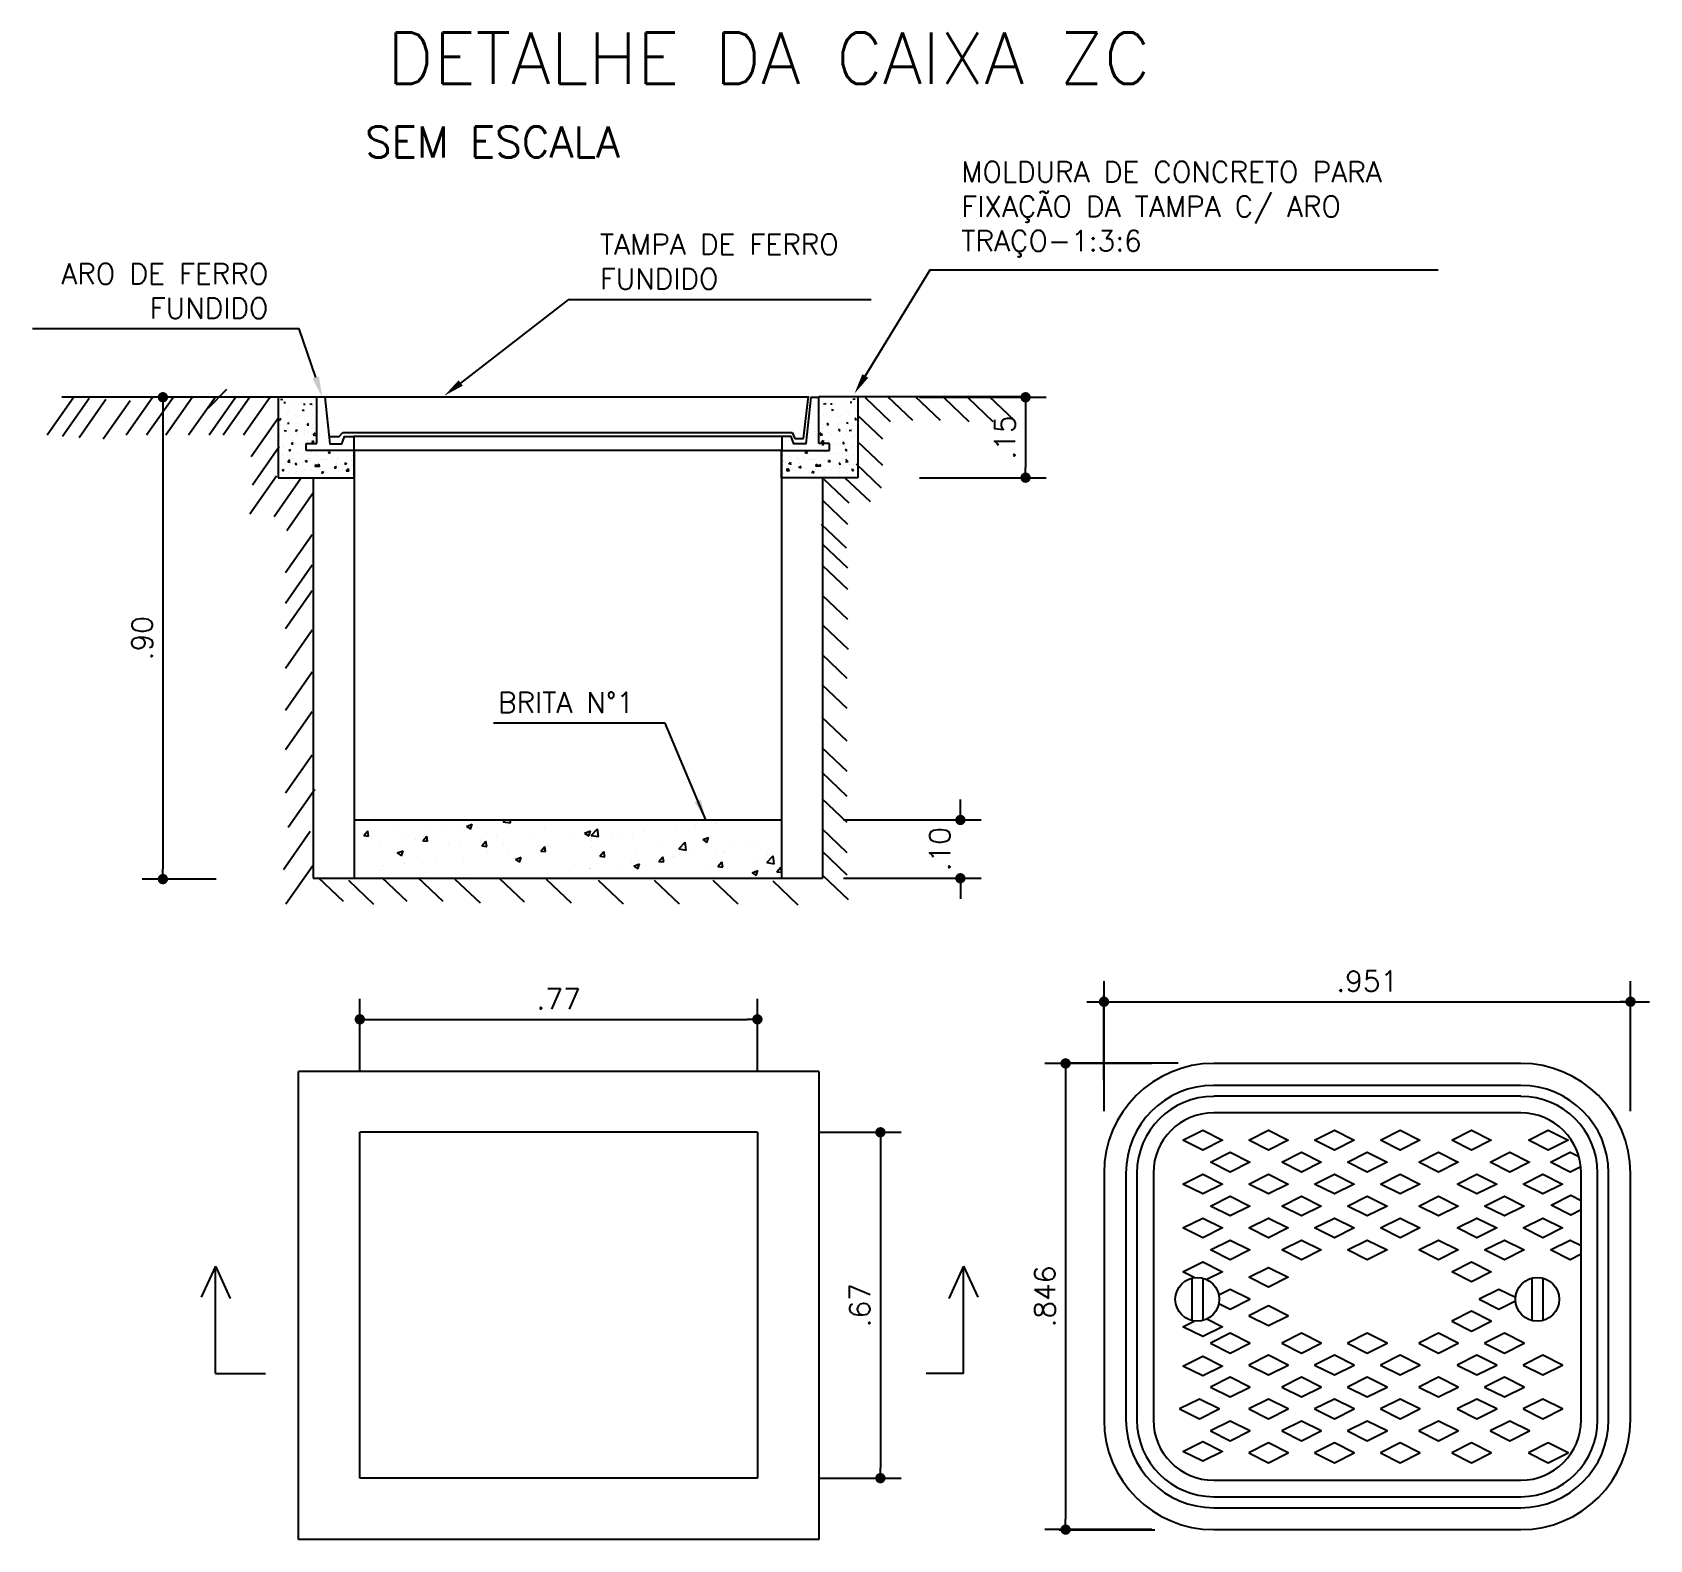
# Model space of a CAD drawing. Extents: x -0.63 to 7.2, y 0.36 to 7.66.
import ezdxf

# ---------------------------------------------------------------- set-up
doc = ezdxf.new("R2010")
doc.units = 0
doc.header["$LTSCALE"] = 100
doc.header["$MEASUREMENT"] = 0
doc.header["$PDMODE"] = 3
doc.header["$PDSIZE"] = -15
doc.linetypes.add('DASHED', pattern=[0.75, 0.5, -0.25])
doc.layers.get('0').update_dxf_attribs({"linetype": 'CONTINUOUS'})
doc.layers.get('DEFPOINTS').update_dxf_attribs({"linetype": 'CONTINUOUS'})
doc.layers.add('DETALHES', color=7, linetype='CONTINUOUS')
doc.styles.add('ROMANS', font='romans.shx', dxfattribs={"height": 0.1})
doc.dimstyles.new('LINEAR', dxfattribs={"dimtxt": 0.1, "dimasz": 0.05, "dimexe": 0.1, "dimexo": 0.3, "dimgap": 0.05, "dimtad": 1, "dimlfac": 0.4, "dimzin": 5, "dimtxsty": 'ROMANS', "dimblk1": 'DOT', "dimblk2": 'DOT', "dimsah": 1, "dimcen": 0.09, "dimclrd": 1, "dimclre": 1, "dimclrt": 3, "dimazin": 3, "dimtfac": 0.0018, "dimtix": 1, "dimtofl": 0, "dimtmove": 0, "dimatfit": 3, "dimtolj": 1, "dimtzin": 1})
doc.dimstyles.new('TEXTO', dxfattribs={"dimtxt": 0.1, "dimasz": 0.1, "dimexe": 0.18, "dimexo": 0.0625, "dimgap": 0.05, "dimtad": 1, "dimtih": 1, "dimtoh": 1, "dimdec": 4, "dimzin": 0, "dimtxsty": 'ROMANS', "dimcen": 0.09, "dimclrd": 1, "dimclrt": 3, "dimazin": 3, "dimtfac": 1, "dimtdec": 4, "dimtofl": 0, "dimtmove": 0, "dimatfit": 3, "dimtolj": 1, "dimtzin": 0})

msp = doc.modelspace()

# ---------------------------------------------------------------- texts
at = {"layer": 'DETALHES', "color": 4, "style": 'ROMANS'}
msp.add_text('SEM ESCALA', height=0.15, dxfattribs=at).set_placement((0.979, 7.0508))
at = {"layer": 'DETALHES', "insert": (1.0854, 7.6563), "char_height": 0.25, "width": 4.418082, "attachment_point": 1, "style": 'ROMANS'}
msp.add_mtext('\\C6;DETALHE DA CAIXA ZC', dxfattribs=at)
at = {"layer": 'DETALHES', "color": 3, "char_height": 0.1, "style": 'ROMANS'}
for s, insert, attachment_point in [('\\A1;MOLDURA DE CONCRETO PARA\\PFIXAÇÃO DA TAMPA C/ ARO\\PTRAÇO-1:3:6', (3.866, 6.7992), 4), ('\\A1;TAMPA DE FERRO \\PFUNDIDO', (2.1158, 6.5464), 4), ('\\A1;ARO DE FERRO\\PFUNDIDO', (0.5106, 6.404), 6), ('\\A1;BRITA N°1', (2.2822, 4.4112), 6)]:
    msp.add_mtext(s, dxfattribs=dict(at, insert=insert, attachment_point=attachment_point))

# ---------------------------------------------------------------- blocks, each defined once
blk = doc.blocks.new('*X0')
at = {"color": 0}
for p, q in [((39744.7, 23130.4), (39744.7, 23130.4)), ((39749.7, 23175), (39758.6, 23173.6)), ((39762, 23163.2), (39768, 23162.7)), ((39780.8, 23129.1), (39780.8, 23129.1)), ((39799.7, 23120.7), (39799.7, 23120.7)), ((39801, 23156.8), (39801, 23156.8)), ((39826.1, 23160.1), (39826.1, 23160.1)), ((39828.9, 23133.7), (39835.9, 23136.4)), ((39833.7, 23156.9), (39839.7, 23156.4)), ((39837.6, 23125.7), (39837.6, 23125.7)), ((39856.4, 23158.4), (39865.3, 23157.1)), ((39863.9, 23165.1), (39863.9, 23165.1)), ((39867.8, 23149.7), (39867.8, 23149.7)), ((39744.8, 23101.5), (39751.8, 23104.2)), ((39744.8, 23101.5), (39749.8, 23098.1)), ((39748.4, 23078), (39748.4, 23078)), ((39761.3, 23078), (39761.3, 23078)), ((39762.1, 23068.5), (39762.1, 23068.5)), ((39762.9, 23061), (39771.8, 23059.6)), ((39773.4, 23081.3), (39773.4, 23081.3)), ((39774.7, 23117.4), (39774.7, 23117.4)), ((39775.9, 23088), (39781.8, 23087.4)), ((39782.4, 23064.6), (39782.4, 23064.6)), ((39782.9, 23095.4), (39782.9, 23095.4)), ((39804.5, 23061.2), (39811.5, 23063.9)), ((39804.5, 23061.2), (39809.5, 23057.9)), ((39811.3, 23086.2), (39811.3, 23086.2)), ((39814, 23076), (39814, 23076)), ((39814.7, 23075.7), (39814.7, 23075.7)), ((39815.2, 23109.3), (39815.2, 23109.3)), ((39835.8, 23062.3), (39835.8, 23062.3)), ((39847.6, 23081.7), (39852.4, 23087.4)), ((39847.6, 23081.7), (39853.6, 23081.2)), ((39865.3, 23083.1), (39865.3, 23083.1)), ((39866.6, 23116.4), (39866.6, 23116.4)), ((39868.1, 23073.5), (39868.1, 23073.5)), ((39874.5, 23094.6), (39874.5, 23094.6)), ((39741.4, 23027.2), (39741.4, 23027.2)), ((39744.4, 23003.7), (39744.4, 23003.7)), ((39747.1, 23041.8), (39747.1, 23041.8)), ((39758.7, 23007.4), (39758.7, 23007.4)), ((39759.6, 23002), (39759.6, 23002)), ((39760.8, 23035.3), (39760.8, 23035.3)), ((39778.7, 23035.7), (39778.7, 23035.7)), ((39785, 23046.8), (39785, 23046.8)), ((39789.7, 23012.7), (39794.6, 23018.5)), ((39789.7, 23012.7), (39795.7, 23012.2)), ((39794.8, 23024.9), (39794.8, 23024.9)), ((39802.7, 23013.7), (39802.7, 23013.7)), ((39811.6, 23009.5), (39811.6, 23009.5)), ((39812.8, 23042.8), (39812.8, 23042.8)), ((39821.9, 23015.7), (39821.9, 23015.7)), ((39837.1, 23045.7), (39837.1, 23045.7)), ((39846.9, 23019), (39846.9, 23019)), ((39848.2, 23055.1), (39848.2, 23055.1)), ((39848.2, 23022.7), (39848.2, 23022.7)), ((39861, 23023.7), (39861, 23023.7)), ((39862.9, 23016.5), (39862.9, 23016.5)), ((39864.1, 23049.8), (39864.1, 23049.8)), ((39864.2, 23020.9), (39871.2, 23023.6)), ((39864.2, 23020.9), (39869.2, 23017.6)), ((39867.5, 23005.9), (39866.3, 23012.2)), ((39869.2, 23017.6), (39871.2, 23023.6)), ((39869.7, 23044.5), (39877.5, 23052.6)), ((39869.7, 23044.5), (39878.6, 23043.1)), ((39873.2, 23058.4), (39873.2, 23058.4)), ((39895.4, 23055.7), (39895.4, 23055.7)), ((39919.3, 23033.8), (39919.3, 23033.8)), ((39743, 22962.6), (39743, 22962.6)), ((39758.4, 22968.7), (39758.4, 22968.7)), ((39775.3, 22973.8), (39775.3, 22973.8)), ((39776.2, 22947.1), (39784, 22955.2)), ((39776.2, 22947.1), (39785.1, 22945.7)), ((39780.2, 22988.7), (39787.2, 22991.4)), ((39780.2, 22988.7), (39785.2, 22985.3)), ((39782.6, 22968.7), (39782.6, 22968.7)), ((39795.5, 22976.2), (39795.5, 22976.2)), ((39796.4, 22960.4), (39796.4, 22960.4)), ((39803.6, 22937.5), (39808.4, 22943.3)), ((39809.1, 22942.9), (39809.1, 22942.9)), ((39810.3, 22976.2), (39810.3, 22976.2)), ((39820.6, 22979.5), (39820.6, 22979.5)), ((39828.7, 22971.6), (39828.7, 22971.6)), ((39832.1, 22945.1), (39832.1, 22945.1)), ((39839.9, 22948.4), (39846.9, 22951.1)), ((39839.9, 22948.4), (39844.9, 22945.1)), ((39840.9, 22978.7), (39840.9, 22978.7)), ((39844.9, 22945), (39846.9, 22951.1)), ((39849.8, 22958.1), (39849.8, 22958.1)), ((39858.5, 22984.5), (39858.5, 22984.5)), ((39860.5, 22949.9), (39860.5, 22949.9)), ((39861.7, 22983.2), (39861.7, 22983.2)), ((39882.1, 22969.3), (39882.1, 22969.3)), ((39895.3, 22953.4), (39895.3, 22953.4)), ((39903.2, 22955.9), (39903.2, 22955.9)), ((39911, 22956.3), (39911, 22956.3)), ((39920.3, 22956.7), (39920.3, 22956.7)), ((39923.9, 22980.7), (39930.9, 22983.4)), ((39923.9, 22980.7), (39928.9, 22977.3)), ((39928.9, 22977.3), (39930.9, 22983.3)), ((39935.5, 22967), (39935.5, 22967)), ((39956.5, 22953.6), (39956.5, 22953.6)), ((39957.5, 22998.8), (39957.5, 22998.8)), ((39958.2, 22961.7), (39958.2, 22961.7)), ((39962.9, 22963.8), (39962.9, 22963.8)), ((39983.6, 22940.4), (39990.6, 22943.1)), ((39988.6, 22937), (39990.6, 22943.1)), ((39988.8, 22964.8), (39988.8, 22964.8)), ((40009.9, 22951.4), (40009.9, 22951.4)), ((40011.7, 22949.1), (40011.7, 22949.1)), ((40014.3, 22970.9), (40014.3, 22970.9)), ((39742.9, 22897.4), (39742.9, 22897.4)), ((39755.4, 22923), (39755.4, 22923)), ((39755.9, 22916.2), (39762.9, 22918.9)), ((39755.9, 22916.2), (39760.8, 22912.8)), ((39756, 22902.1), (39756, 22902.1)), ((39757.2, 22935.4), (39757.2, 22935.4)), ((39768, 22900.6), (39768, 22900.6)), ((39769.2, 22936.8), (39769.2, 22936.8)), ((39778.4, 22909.1), (39778.4, 22909.1)), ((39794.3, 22940.1), (39794.3, 22940.1)), ((39803.6, 22937.5), (39809.6, 22937)), ((39805.8, 22905.6), (39805.8, 22905.6)), ((39807.9, 22909.6), (39807.9, 22909.6)), ((39808.8, 22920.7), (39808.8, 22920.7)), ((39836.8, 22919.1), (39836.8, 22919.1)), ((39859.3, 22916.6), (39859.3, 22916.6)), ((39860.7, 22897.1), (39860.7, 22897.1)), ((39862.2, 22918.5), (39862.2, 22918.5)), ((39869, 22914), (39869, 22914)), ((39875.3, 22931.3), (39880.2, 22937)), ((39875.3, 22931.3), (39881.3, 22930.7)), ((39881.3, 22930.7), (39880.2, 22937)), ((39882.9, 22930.5), (39890.7, 22938.6)), ((39882.9, 22930.5), (39891.8, 22929.1)), ((39891.8, 22929.1), (39890.7, 22938.6)), ((39894, 22917.2), (39894, 22917.2)), ((39895.1, 22929.1), (39895.1, 22929.1)), ((39899.6, 22908.2), (39906.6, 22910.9)), ((39899.6, 22908.2), (39904.5, 22904.8)), ((39904.6, 22904.8), (39906.6, 22910.8)), ((39908.6, 22889.7), (39908.6, 22889.7)), ((39909.8, 22923), (39909.8, 22923)), ((39915.6, 22916.2), (39915.6, 22916.2)), ((39919, 22907.1), (39919, 22907.1)), ((39931.9, 22922.2), (39931.9, 22922.2)), ((39947.1, 22925), (39951.9, 22930.7)), ((39947.1, 22925), (39953, 22924.5)), ((39953.1, 22924.4), (39951.9, 22930.7)), ((39953.4, 22939.1), (39953.4, 22939.1)), ((39960.5, 22897.2), (39960.5, 22897.2)), ((39961.7, 22930.5), (39961.7, 22930.5)), ((39968.7, 22891.1), (39968.7, 22891.1)), ((39968.9, 22914), (39968.9, 22914)), ((39977.4, 22917.1), (39977.4, 22917.1)), ((39983.6, 22940.4), (39988.6, 22937.1)), ((39989.7, 22914), (39997.4, 22922.1)), ((39989.7, 22914), (39998.5, 22912.6)), ((39993.8, 22894.4), (39993.8, 22894.4)), ((39995.1, 22930.5), (39995.1, 22930.5)), ((39998.6, 22912.5), (39997.5, 22922)), ((40011.8, 22904.3), (40011.8, 22904.3)), ((40013.1, 22937.6), (40013.1, 22937.6))]:
    blk.add_line(p, q, dxfattribs=at)
blk = doc.blocks.new('*X1')
at = {"color": 0}
for p, q in [((40019.7, 21614.9), (40019.7, 21614.9)), ((40053.4, 21583.6), (40067.8, 21600.8)), ((40071.3, 21582), (40067.8, 21600.8)), ((40074.4, 21627), (40074.4, 21627)), ((40179.8, 21608.1), (40179.8, 21608.1)), ((40205.9, 21591.2), (40205.9, 21591.2)), ((40281, 21601), (40281, 21601)), ((40340, 21601.4), (40340, 21601.4)), ((40394.7, 21616), (40394.7, 21616)), ((40421.1, 21600.5), (40421.1, 21600.5)), ((40427.9, 21617.1), (40448.9, 21625.2)), ((40427.9, 21617.1), (40442.8, 21607)), ((40442.8, 21607), (40448.9, 21625.1)), ((40500.1, 21594.6), (40500.1, 21594.6)), ((40562.4, 21634.1), (40568.6, 21640.6)), ((40562.4, 21634.1), (40589.1, 21630)), ((40576.9, 21623), (40576.9, 21623)), ((40589.1, 21630), (40587.9, 21640.6)), ((40660.2, 21587.8), (40660.2, 21587.8)), ((40713.8, 21612.1), (40713.8, 21612.1)), ((40859, 21593.1), (40880, 21601.1)), ((40859, 21593.1), (40874, 21583)), ((40874, 21583), (40880.1, 21601.1)), ((40882.6, 21584.5), (40905.9, 21608.8)), ((40909.3, 21580.3), (40905.9, 21608.8)), ((41034.6, 21586), (41034.6, 21586)), ((41072.1, 21597.3), (41072.1, 21597.3)), ((41188.7, 21607.1), (41188.7, 21607.1)), ((41261.6, 21622.2), (41261.6, 21622.2)), ((41336.7, 21632.1), (41336.7, 21632.1)), ((41340.2, 21626.3), (41340.2, 21626.3)), ((40053.4, 21583.6), (40071.3, 21582)), ((40082.9, 21574.6), (40082.9, 21574.6)), ((40115.5, 21560.2), (40115.5, 21560.2)), ((40175.8, 21520.3), (40196.8, 21528.4)), ((40190.8, 21510.2), (40196.9, 21528.4)), ((40243.1, 21567.8), (40243.1, 21567.8)), ((40268.5, 21564.8), (40283, 21582)), ((40268.5, 21564.8), (40286.5, 21563.2)), ((40269.6, 21581.3), (40269.6, 21581.3)), ((40286.5, 21563.2), (40283, 21582)), ((40363.9, 21552), (40363.9, 21552)), ((40403.2, 21561.1), (40403.2, 21561.1)), ((40483.7, 21545.9), (40498.2, 21563.2)), ((40483.7, 21545.9), (40501.7, 21544.4)), ((40501.7, 21544.3), (40498.2, 21563.1)), ((40538.9, 21582), (40538.9, 21582)), ((40563.4, 21554.3), (40563.4, 21554.3)), ((40580.3, 21532.5), (40580.3, 21532.5)), ((40693.9, 21547.5), (40693.9, 21547.5)), ((40698.9, 21527.1), (40713.4, 21544.3)), ((40698.9, 21527.1), (40716.8, 21525.5)), ((40716.8, 21525.5), (40713.4, 21544.3)), ((40723.5, 21547.5), (40723.5, 21547.5)), ((40727.3, 21544.3), (40727.3, 21544.3)), ((40820.4, 21581.1), (40820.4, 21581.1)), ((40878.8, 21563.5), (40878.8, 21563.5)), ((40882.6, 21584.5), (40909.2, 21580.4)), ((40883.4, 21572.4), (40883.4, 21572.4)), ((40883.6, 21540.8), (40883.6, 21540.8)), ((40958.5, 21582.3), (40958.5, 21582.3)), ((40980.5, 21574.3), (40980.5, 21574.3)), ((41043.8, 21534), (41043.8, 21534)), ((41140.7, 21567.5), (41140.7, 21567.5)), ((41202.7, 21534.8), (41226.1, 21559.2)), ((41202.7, 21534.8), (41229.4, 21530.7)), ((41203.9, 21527.2), (41203.9, 21527.2)), ((41229.4, 21530.7), (41226.1, 21559.2)), ((41290.2, 21569), (41311.2, 21577.1)), ((41290.2, 21569), (41305.1, 21559)), ((41300.8, 21560.8), (41300.8, 21560.8)), ((41305.1, 21559), (41311.2, 21577.1)), ((41336.6, 21526.4), (41336.6, 21526.4)), ((41371.4, 21528.7), (41371.4, 21528.7)), ((41401.3, 21553.2), (41401.3, 21553.2)), ((41461, 21554), (41461, 21554)), ((41492.4, 21548.9), (41492.4, 21548.9)), ((41560.9, 21553.7), (41560.9, 21553.7)), ((41576.2, 21583.2), (41576.2, 21583.2)), ((40127, 21472.8), (40127, 21472.8)), ((40175.8, 21520.3), (40190.8, 21510.3)), ((40188.9, 21522), (40188.9, 21522)), ((40202.1, 21482.7), (40202.1, 21482.7)), ((40265.9, 21481.4), (40265.9, 21481.4)), ((40315.7, 21497.7), (40315.7, 21497.7)), ((40417.5, 21500.6), (40417.5, 21500.6)), ((40505.2, 21522.6), (40505.2, 21522.6)), ((40573.3, 21523.1), (40573.3, 21523.1)), ((40607, 21496.3), (40628, 21504.4)), ((40607, 21496.3), (40621.9, 21486.3)), ((40621.9, 21486.2), (40628, 21504.3)), ((40914.1, 21508.3), (40928.5, 21525.5)), ((40914.1, 21508.3), (40932, 21506.7)), ((40932, 21506.7), (40928.6, 21525.5)), ((40993.2, 21478.9), (40993.2, 21478.9)), ((41031, 21486.1), (41031, 21486.1)), ((41038.1, 21472.3), (41059.1, 21480.4)), ((41038.1, 21472.3), (41053, 21462.2)), ((41051.3, 21493.1), (41051.3, 21493.1)), ((41053.1, 21462.2), (41059.1, 21480.3)), ((41129.3, 21489.5), (41143.7, 21506.7)), ((41129.3, 21489.5), (41147.2, 21487.9)), ((41147.2, 21487.9), (41143.7, 21506.7)), ((41182.7, 21503.9), (41182.7, 21503.9)), ((41185, 21507.2), (41185, 21507.2)), ((41226.3, 21523.2), (41226.3, 21523.2)), ((41257.8, 21513.8), (41257.8, 21513.8)), ((41344.4, 21470.6), (41358.9, 21487.9)), ((41344.4, 21470.6), (41362.4, 21469.1)), ((41362.4, 21469), (41358.9, 21487.8)), ((41364.1, 21520.5), (41364.1, 21520.5)), ((41473.1, 21487.3), (41473.1, 21487.3)), ((41522.9, 21485.2), (41546.3, 21509.5)), ((41522.9, 21485.2), (41549.6, 21481)), ((41524.2, 21513.7), (41524.2, 21513.7)), ((41549.6, 21481), (41546.3, 21509.5)), ((41559.6, 21451.8), (41574.1, 21469)), ((41576.7, 21455), (41574.1, 21469)), ((40111.9, 21460.3), (40111.9, 21460.3)), ((40120.1, 21455.6), (40120.1, 21455.6)), ((40280.3, 21448.9), (40280.3, 21448.9)), ((40440.4, 21442.1), (40440.4, 21442.1)), ((40600.6, 21435.3), (40600.6, 21435.3)), ((40615, 21429.1), (40615, 21429.1)), ((40701.4, 21433.1), (40701.4, 21433.1)), ((40723.6, 21444.4), (40723.6, 21444.4)), ((40760.7, 21428.6), (40760.7, 21428.6)), ((40804.5, 21454.1), (40804.5, 21454.1)), ((40875.2, 21463.6), (40875.2, 21463.6)), ((40876.4, 21463.1), (40876.4, 21463.1)), ((40879.6, 21464), (40879.6, 21464)), ((41298.2, 21457.3), (41298.2, 21457.3)), ((41469.3, 21448.3), (41490.3, 21456.3)), ((41469.3, 21448.3), (41484.2, 21438.2)), ((41481.9, 21435.3), (41481.9, 21435.3)), ((41484.2, 21438.2), (41490.3, 21456.3)), ((41488.7, 21449), (41488.7, 21449)), ((41557, 21445.2), (41557, 21445.2)), ((41559.6, 21451.8), (41576.7, 21450.3))]:
    blk.add_line(p, q, dxfattribs=at)
blk = doc.blocks.new('_DOT')
at = {"color": 0, "linetype": 'BYBLOCK'}
blk.add_line((-0.5, 0), (-1, 0), dxfattribs=at)
at = {"color": 0, "linetype": 'BYBLOCK', "const_width": 0.5}
blk.add_lwpolyline([(-0.25, 0, 1), (0.25, 0, 1)], format="xyb", close=True, dxfattribs=at)
blk = doc.blocks.new('*D3')
at = {"color": 1, "linetype": 'BYBLOCK'}
for p, q in [((3.1787, 2.3296), (3.5745, 2.3296)), ((3.4745, 2.2796), (3.4745, 0.7047)), ((3.1787, 0.6547), (3.5745, 0.6547))]:
    blk.add_line(p, q, dxfattribs=at)
at = {"layer": 'DEFPOINTS', "color": 0, "linetype": 'BYBLOCK'}
for p in [(2.8787, 2.3296), (2.8787, 0.6547), (3.4745, 0.6547)]:
    blk.add_point(p, dxfattribs=at)
at = {"color": 1, "linetype": 'BYBLOCK', "xscale": 0.05, "yscale": 0.05, "zscale": 0.05}
for p, rotation in [((3.4745, 2.3296), 90), ((3.4745, 0.6547), 270)]:
    blk.add_blockref('_DOT', p, dxfattribs=dict(at, rotation=rotation))
at = {"color": 3, "linetype": 'BYBLOCK', "insert": (3.3745, 1.4922), "char_height": 0.1, "attachment_point": 5, "rotation": 90, "style": 'ROMANS'}
blk.add_mtext('\\A1;.67', dxfattribs=at)
blk = doc.blocks.new('*D4')
at = {"color": 1, "linetype": 'BYBLOCK'}
for p, q in [((0.9537, 2.6296), (0.9537, 2.9766)), ((2.8787, 2.6296), (2.8787, 2.9766)), ((1.0037, 2.8766), (2.8287, 2.8766))]:
    blk.add_line(p, q, dxfattribs=at)
at = {"layer": 'DEFPOINTS', "color": 0, "linetype": 'BYBLOCK'}
for p in [(2.8787, 2.8766), (0.9537, 2.3296), (2.8787, 2.3296)]:
    blk.add_point(p, dxfattribs=at)
at = {"color": 1, "linetype": 'BYBLOCK', "xscale": 0.05, "yscale": 0.05, "zscale": 0.05, "rotation": 180}
blk.add_blockref('_DOT', (0.9537, 2.8766), dxfattribs=at)
at = {"color": 1, "linetype": 'BYBLOCK', "xscale": 0.05, "yscale": 0.05, "zscale": 0.05}
blk.add_blockref('_DOT', (2.8787, 2.8766), dxfattribs=at)
at = {"color": 3, "linetype": 'BYBLOCK', "insert": (1.9162, 2.9766), "char_height": 0.1, "attachment_point": 5, "style": 'ROMANS'}
blk.add_mtext('\\A1;.77', dxfattribs=at)
blk = doc.blocks.new('*D5')
at = {"color": 1, "linetype": 'BYBLOCK'}
for p, q in [((4.5573, 2.4319), (4.5573, 3.0618)), ((7.107, 2.4319), (7.107, 3.0618)), ((4.6073, 2.9618), (7.057, 2.9618))]:
    blk.add_line(p, q, dxfattribs=at)
at = {"layer": 'DEFPOINTS', "color": 0, "linetype": 'BYBLOCK'}
for p in [(7.107, 2.9618), (4.5573, 2.1319), (7.107, 2.1319)]:
    blk.add_point(p, dxfattribs=at)
at = {"color": 1, "linetype": 'BYBLOCK', "xscale": 0.05, "yscale": 0.05, "zscale": 0.05, "rotation": 180}
blk.add_blockref('_DOT', (4.5573, 2.9618), dxfattribs=at)
at = {"color": 1, "linetype": 'BYBLOCK', "xscale": 0.05, "yscale": 0.05, "zscale": 0.05}
blk.add_blockref('_DOT', (7.107, 2.9618), dxfattribs=at)
at = {"color": 3, "linetype": 'BYBLOCK', "insert": (5.8321, 3.0618), "char_height": 0.1, "attachment_point": 5, "style": 'ROMANS'}
blk.add_mtext('\\A1;.951', dxfattribs=at)
blk = doc.blocks.new('*D6')
at = {"color": 1, "linetype": 'BYBLOCK'}
for p, q in [((4.7885, 2.6631), (4.2714, 2.6631)), ((4.3714, 2.6131), (4.3714, 0.4555)), ((4.7885, 0.4055), (4.2714, 0.4055))]:
    blk.add_line(p, q, dxfattribs=at)
at = {"layer": 'DEFPOINTS', "color": 0, "linetype": 'BYBLOCK'}
for p in [(5.0885, 2.6631), (4.3714, 0.4055), (5.0885, 0.4055)]:
    blk.add_point(p, dxfattribs=at)
at = {"color": 1, "linetype": 'BYBLOCK', "xscale": 0.05, "yscale": 0.05, "zscale": 0.05}
for p, rotation in [((4.3714, 2.6631), 90), ((4.3714, 0.4055), 270)]:
    blk.add_blockref('_DOT', p, dxfattribs=dict(at, rotation=rotation))
at = {"color": 3, "linetype": 'BYBLOCK', "insert": (4.2714, 1.5343), "char_height": 0.1, "attachment_point": 5, "rotation": 90, "style": 'ROMANS'}
blk.add_mtext('\\A1;.846', dxfattribs=at)
blk = doc.blocks.new('*D7')
at = {"color": 1, "linetype": 'BYBLOCK'}
for p, q in [((3.6644, 5.8891), (4.2774, 5.8891)), ((4.1774, 5.8391), (4.1774, 5.5497)), ((3.6644, 5.4997), (4.2774, 5.4997))]:
    blk.add_line(p, q, dxfattribs=at)
at = {"layer": 'DEFPOINTS', "color": 0, "linetype": 'BYBLOCK'}
for p in [(3.3644, 5.8891), (3.3644, 5.4997), (4.1774, 5.4997)]:
    blk.add_point(p, dxfattribs=at)
at = {"color": 1, "linetype": 'BYBLOCK', "xscale": 0.05, "yscale": 0.05, "zscale": 0.05}
for p, rotation in [((4.1774, 5.8891), 90), ((4.1774, 5.4997), 270)]:
    blk.add_blockref('_DOT', p, dxfattribs=dict(at, rotation=rotation))
at = {"color": 3, "linetype": 'BYBLOCK', "insert": (4.0774, 5.6944), "char_height": 0.1, "attachment_point": 5, "rotation": 90, "style": 'ROMANS'}
blk.add_mtext('\\A1;.15', dxfattribs=at)
blk = doc.blocks.new('*D8')
at = {"color": 1, "linetype": 'BYBLOCK'}
for p, q in [((3.8618, 3.892), (3.8618, 3.942)), ((3.2954, 3.842), (3.9618, 3.842)), ((3.2954, 3.5597), (3.9618, 3.5597)), ((3.8618, 3.5097), (3.8618, 3.4597))]:
    blk.add_line(p, q, dxfattribs=at)
at = {"layer": 'DEFPOINTS', "color": 0, "linetype": 'BYBLOCK'}
for p in [(2.9954, 3.842), (2.9954, 3.5597), (3.8618, 3.5597)]:
    blk.add_point(p, dxfattribs=at)
at = {"color": 1, "linetype": 'BYBLOCK', "xscale": 0.05, "yscale": 0.05, "zscale": 0.05}
for p, rotation in [((3.8618, 3.842), 270), ((3.8618, 3.5597), 90)]:
    blk.add_blockref('_DOT', p, dxfattribs=dict(at, rotation=rotation))
at = {"color": 3, "linetype": 'BYBLOCK', "insert": (3.7618, 3.7008), "char_height": 0.1, "attachment_point": 5, "rotation": 90, "style": 'ROMANS'}
blk.add_mtext('\\A1;.10', dxfattribs=at)
blk = doc.blocks.new('*D9')
at = {"color": 1, "linetype": 'BYBLOCK'}
for p, q in [((0.2576, 5.8891), (-0.1002, 5.8891)), ((-0.0002, 5.8391), (-0.0002, 3.6057)), ((0.2576, 3.5557), (-0.1002, 3.5557))]:
    blk.add_line(p, q, dxfattribs=at)
at = {"layer": 'DEFPOINTS', "color": 0, "linetype": 'BYBLOCK'}
for p in [(0.5576, 5.8891), (-0.0002, 3.5557), (0.5576, 3.5557)]:
    blk.add_point(p, dxfattribs=at)
at = {"color": 1, "linetype": 'BYBLOCK', "xscale": 0.05, "yscale": 0.05, "zscale": 0.05}
for p, rotation in [((-0.0002, 5.8891), 90), ((-0.0002, 3.5557), 270)]:
    blk.add_blockref('_DOT', p, dxfattribs=dict(at, rotation=rotation))
at = {"color": 3, "linetype": 'BYBLOCK', "insert": (-0.1002, 4.7224), "char_height": 0.1, "attachment_point": 5, "rotation": 90, "style": 'ROMANS'}
blk.add_mtext('\\A1;.90', dxfattribs=at)

# ---------------------------------------------------------------- dimensions: what is measured, and where the dimension line sits
at = {"layer": 'DETALHES'}
for base, p1, p2, text, picture, middle in [((-0.0002, 3.5557), (0.5576, 5.8891), (0.5576, 3.5557), '.90', '*D9', (-0.1002, 4.7224)), ((4.1774, 5.4997), (3.3644, 5.8891), (3.3644, 5.4997), '.15', '*D7', (4.0774, 5.6944)), ((3.8618, 3.5597), (2.9954, 3.842), (2.9954, 3.5597), '.10', '*D8', (3.7618, 3.7008)), ((4.3714, 0.4055), (5.0885, 2.6631), (5.0885, 0.4055), '.846', '*D6', (4.2714, 1.5343)), ((3.4745, 0.6547), (2.8787, 2.3296), (2.8787, 0.6547), '.67', '*D3', (3.3745, 1.4922))]:
    dim = msp.add_linear_dim(base=base, p1=p1, p2=p2, angle=90, text=text, dimstyle='LINEAR', dxfattribs=at)
    dim.commit()
    dim.dimension.update_dxf_attribs({"geometry": picture, "text_midpoint": middle})
for base, p1, p2, text, picture, middle in [((7.107, 2.9618), (4.5573, 2.1319), (7.107, 2.1319), '.951', '*D5', (5.8321, 3.0618)), ((2.8787, 2.8766), (0.9537, 2.3296), (2.8787, 2.3296), '.77', '*D4', (1.9162, 2.9766))]:
    dim = msp.add_linear_dim(base=base, p1=p1, p2=p2, text=text, dimstyle='LINEAR', dxfattribs=at)
    dim.commit()
    dim.dimension.update_dxf_attribs({"geometry": picture, "text_midpoint": middle})

# ---------------------------------------------------------------- linework, layer by layer
at = {"layer": 'DETALHES', "color": 1}
for p, q in [((-0.4309, 5.8898), (-0.5605, 5.7048)), ((-0.3568, 5.8836), (-0.4865, 5.6986)), ((-0.2766, 5.8775), (-0.4062, 5.6924)), ((-0.0483, 5.8898), (-0.1779, 5.7048)), ((0.0505, 5.8898), (-0.0791, 5.7048)), ((0.1431, 5.8898), (0.0135, 5.7048)), ((0.2542, 5.8898), (0.1246, 5.7048)), ((0.2208, 5.838), (0.309, 5.9282)), ((0.3529, 5.8898), (0.2233, 5.7048)), ((0.4208, 5.8898), (0.2912, 5.7048)), ((0.5196, 5.8898), (0.3899, 5.7048)), ((0.5691, 5.8797), (0.5809, 5.8779)), ((3.4, 5.8873), (3.5213, 5.7721)), ((3.5091, 5.8933), (3.6304, 5.7782)), ((3.6426, 5.8933), (3.7639, 5.7782)), ((3.782, 5.8873), (3.9033, 5.7721)), ((3.8973, 5.8873), (4.0186, 5.7721)), ((4.0004, 5.8933), (4.1217, 5.7782)), ((-0.1593, 5.8713), (-0.289, 5.6863)), ((0.5625, 5.8204), (0.5625, 5.8204)), ((0.5854, 5.864), (0.5934, 5.8634)), ((0.6023, 5.8033), (0.6023, 5.8033)), ((0.6104, 5.8188), (0.6104, 5.8188)), ((0.6356, 5.8076), (0.6356, 5.8076)), ((0.6373, 5.8556), (0.6373, 5.8556)), ((0.6705, 5.86), (0.6705, 5.86)), ((0.6742, 5.8249), (0.6835, 5.8285)), ((0.6807, 5.8557), (0.6886, 5.855)), ((0.6859, 5.8142), (0.6859, 5.8142)), ((0.7108, 5.8577), (0.7226, 5.8559)), ((0.7243, 5.8019), (0.7243, 5.8019)), ((3.3636, 5.8024), (3.4849, 5.6873)), ((0.5566, 5.785), (0.427, 5.5999)), ((0.5627, 5.7821), (0.5719, 5.7857)), ((0.5627, 5.7821), (0.5693, 5.7776)), ((0.5674, 5.7509), (0.5674, 5.7509)), ((0.5845, 5.7509), (0.5845, 5.7509)), ((0.5855, 5.7384), (0.5855, 5.7384)), ((0.5867, 5.7284), (0.5985, 5.7265)), ((0.6006, 5.7552), (0.6006, 5.7552)), ((0.6039, 5.7642), (0.6118, 5.7635)), ((0.6125, 5.7331), (0.6125, 5.7331)), ((0.6132, 5.774), (0.6132, 5.774)), ((0.6419, 5.7286), (0.6512, 5.7322)), ((0.6419, 5.7286), (0.6485, 5.7242)), ((0.6509, 5.7619), (0.6509, 5.7619)), ((0.6545, 5.7483), (0.6545, 5.7483)), ((0.6554, 5.7479), (0.6554, 5.7479)), ((0.6561, 5.7925), (0.6561, 5.7925)), ((0.6834, 5.7301), (0.6834, 5.7301)), ((0.6991, 5.7558), (0.7055, 5.7635)), ((0.6991, 5.7558), (0.7071, 5.7551)), ((0.6999, 5.7205), (0.6999, 5.7205)), ((0.7227, 5.7577), (0.7227, 5.7577)), ((0.7263, 5.7449), (0.7263, 5.7449)), ((0.7331, 5.7249), (0.7331, 5.7249)), ((0.7348, 5.7729), (0.7348, 5.7729)), ((0.5628, 5.6493), (0.4331, 5.4642)), ((0.5581, 5.6834), (0.5581, 5.6834)), ((0.5621, 5.6523), (0.5621, 5.6523)), ((0.5657, 5.7029), (0.5657, 5.7029)), ((0.5811, 5.6571), (0.5811, 5.6571)), ((0.5823, 5.6499), (0.5823, 5.6499)), ((0.5839, 5.6942), (0.5839, 5.6942)), ((0.6077, 5.6947), (0.6077, 5.6947)), ((0.616, 5.7095), (0.616, 5.7095)), ((0.6223, 5.6643), (0.6287, 5.6719)), ((0.6223, 5.6643), (0.6302, 5.6636)), ((0.629, 5.6804), (0.629, 5.6804)), ((0.6395, 5.6656), (0.6395, 5.6656)), ((0.6513, 5.6599), (0.6513, 5.6599)), ((0.6529, 5.7041), (0.6529, 5.7041)), ((0.6649, 5.6682), (0.6649, 5.6682)), ((0.6851, 5.708), (0.6851, 5.708)), ((0.6982, 5.6725), (0.6982, 5.6725)), ((0.6999, 5.6774), (0.6999, 5.6774)), ((0.717, 5.6789), (0.717, 5.6789)), ((0.7195, 5.6693), (0.7195, 5.6693)), ((0.7211, 5.7135), (0.7211, 5.7135)), ((0.7212, 5.6752), (0.7305, 5.6787)), ((0.7212, 5.6752), (0.7278, 5.6707)), ((0.7278, 5.6707), (0.7305, 5.6787)), ((0.7284, 5.7064), (0.7388, 5.7172)), ((0.7284, 5.7064), (0.7403, 5.7046)), ((3.3636, 5.6751), (3.4849, 5.56)), ((0.5602, 5.5977), (0.5602, 5.5977)), ((0.5791, 5.5615), (0.5791, 5.5615)), ((0.5807, 5.6057), (0.5807, 5.6057)), ((0.5951, 5.5634), (0.5951, 5.5634)), ((0.6031, 5.6126), (0.6031, 5.6126)), ((0.6043, 5.577), (0.6147, 5.5878)), ((0.6043, 5.577), (0.6161, 5.5752)), ((0.6096, 5.6323), (0.6189, 5.6359)), ((0.6096, 5.6323), (0.6162, 5.6279)), ((0.6128, 5.6058), (0.6128, 5.6058)), ((0.6283, 5.5678), (0.6283, 5.5678)), ((0.63, 5.6158), (0.63, 5.6158)), ((0.6311, 5.5947), (0.6311, 5.5947)), ((0.6407, 5.5644), (0.6471, 5.572)), ((0.6407, 5.5644), (0.6487, 5.5637)), ((0.648, 5.5715), (0.648, 5.5715)), ((0.6497, 5.6157), (0.6497, 5.6157)), ((0.6632, 5.6202), (0.6632, 5.6202)), ((0.674, 5.6096), (0.674, 5.6096)), ((0.6786, 5.5744), (0.6786, 5.5744)), ((0.6889, 5.5789), (0.6982, 5.5824)), ((0.6889, 5.5789), (0.6955, 5.5744)), ((0.6902, 5.6191), (0.6902, 5.6191)), ((0.6955, 5.5744), (0.6982, 5.5824)), ((0.702, 5.5917), (0.702, 5.5917)), ((0.7135, 5.6268), (0.7135, 5.6268)), ((0.7162, 5.5808), (0.7162, 5.5808)), ((0.7178, 5.625), (0.7178, 5.625)), ((0.736, 5.556), (0.7424, 5.5637)), ((0.7439, 5.5553), (0.7424, 5.5636)), ((0.7449, 5.6066), (0.7449, 5.6066)), ((0.7461, 5.555), (0.7564, 5.5658)), ((0.7579, 5.5532), (0.7564, 5.5658)), ((0.7625, 5.5854), (0.7625, 5.5854)), ((0.7729, 5.5887), (0.7729, 5.5887)), ((0.7833, 5.5893), (0.7833, 5.5893)), ((0.7957, 5.5898), (0.7957, 5.5898)), ((0.8005, 5.6217), (0.8098, 5.6253)), ((0.8005, 5.6217), (0.8071, 5.6172)), ((0.8071, 5.6172), (0.8098, 5.6252)), ((0.8158, 5.6036), (0.8158, 5.6036)), ((0.8396, 5.5664), (0.8396, 5.5664)), ((0.8438, 5.5857), (0.8438, 5.5857)), ((0.846, 5.5964), (0.846, 5.5964)), ((0.8523, 5.5993), (0.8523, 5.5993)), ((0.8797, 5.5682), (0.889, 5.5718)), ((0.8797, 5.5682), (0.8863, 5.5638)), ((0.8864, 5.5637), (0.8891, 5.5717)), ((0.8867, 5.6006), (0.8867, 5.6006)), ((0.9147, 5.5827), (0.9147, 5.5827)), ((0.9171, 5.5797), (0.9171, 5.5797)), ((0.9189, 5.5644), (0.9189, 5.5644)), ((0.9205, 5.6086), (0.9205, 5.6086)), ((3.3575, 5.5661), (3.4788, 5.4509)), ((0.5504, 5.5074), (0.4208, 5.3224)), ((0.6677, 5.4951), (0.5381, 5.31)), ((0.5601, 5.511), (0.5601, 5.511)), ((0.5767, 5.5451), (0.5767, 5.5451)), ((0.5773, 5.536), (0.5866, 5.5396)), ((0.5773, 5.536), (0.5839, 5.5316)), ((0.5775, 5.5173), (0.5775, 5.5173)), ((0.5934, 5.5154), (0.5934, 5.5154)), ((0.6073, 5.5266), (0.6073, 5.5266)), ((0.6437, 5.522), (0.6437, 5.522)), ((0.6464, 5.5273), (0.6464, 5.5273)), ((0.6476, 5.5421), (0.6476, 5.5421)), ((0.6847, 5.5399), (0.6847, 5.5399)), ((0.7146, 5.5366), (0.7146, 5.5366)), ((0.7166, 5.5107), (0.7166, 5.5107)), ((0.7185, 5.5391), (0.7185, 5.5391)), ((0.7275, 5.5331), (0.7275, 5.5331)), ((0.736, 5.556), (0.7439, 5.5553)), ((0.7461, 5.555), (0.7579, 5.5532)), ((0.7608, 5.5374), (0.7608, 5.5374)), ((0.7622, 5.5532), (0.7622, 5.5532)), ((0.7681, 5.5254), (0.7774, 5.529)), ((0.7681, 5.5254), (0.7748, 5.5209)), ((0.7748, 5.5209), (0.7775, 5.5289)), ((0.7801, 5.5009), (0.7801, 5.5009)), ((0.7817, 5.5451), (0.7817, 5.5451)), ((0.7894, 5.5361), (0.7894, 5.5361)), ((0.794, 5.524), (0.794, 5.524)), ((0.8111, 5.5441), (0.8111, 5.5441)), ((0.8312, 5.5477), (0.8376, 5.5553)), ((0.8312, 5.5477), (0.8392, 5.547)), ((0.8392, 5.547), (0.8376, 5.5553)), ((0.8491, 5.5109), (0.8491, 5.5109)), ((0.8507, 5.5551), (0.8507, 5.5551)), ((0.86, 5.5027), (0.86, 5.5027)), ((0.8603, 5.5331), (0.8603, 5.5331)), ((0.8715, 5.5373), (0.8715, 5.5373)), ((0.8878, 5.5331), (0.8981, 5.5438)), ((0.8878, 5.5331), (0.8996, 5.5312)), ((0.8933, 5.5071), (0.8933, 5.5071)), ((0.895, 5.5551), (0.895, 5.5551)), ((0.8996, 5.5312), (0.8981, 5.5438)), ((0.9172, 5.5202), (0.9172, 5.5202)), ((3.1998, 5.4933), (3.3211, 5.3782)), ((3.3029, 5.4994), (3.4242, 5.3842)), ((0.7294, 5.4272), (0.5998, 5.2422)), ((3.1938, 5.3903), (3.3151, 5.2751)), ((3.1877, 5.2751), (3.309, 5.16)), ((0.7232, 5.2237), (0.5936, 5.0387)), ((3.1938, 5.1782), (3.3151, 5.063)), ((0.7232, 5.0757), (0.5936, 4.8906)), ((3.1938, 5.0751), (3.3151, 4.96)), ((0.7232, 4.9523), (0.5936, 4.7673)), ((3.1938, 4.9297), (3.3151, 4.8145)), ((3.1968, 4.7844), (3.3181, 4.6692)), ((0.7232, 4.7611), (0.5936, 4.5761)), ((3.1904, 4.6447), (3.3117, 4.5295)), ((0.7232, 4.5576), (0.5936, 4.3725)), ((3.1904, 4.4986), (3.3117, 4.3835)), ((0.7232, 4.3664), (0.5936, 4.1813)), ((3.1904, 4.3399), (3.3117, 4.2247)), ((0.7232, 4.1567), (0.5936, 3.9716)), ((3.1904, 4.1938), (3.3117, 4.0787)), ((3.1904, 4.0732), (3.3117, 3.958)), ((0.7356, 3.9902), (0.606, 3.8051)), ((3.1904, 3.9462), (3.3117, 3.831)), ((0.7132, 3.7862), (0.5836, 3.6012)), ((3.1904, 3.8001), (3.3117, 3.685)), ((3.1904, 3.6922), (3.3117, 3.577)), ((0.7255, 3.6197), (0.5959, 3.4346)), ((0.7515, 3.5636), (0.8727, 3.4484)), ((0.8991, 3.5502), (1.0204, 3.435)), ((1.0602, 3.5636), (1.1815, 3.4484)), ((1.2347, 3.5636), (1.3559, 3.4484)), ((1.4144, 3.5561), (1.5357, 3.4409)), ((1.6281, 3.5608), (1.7494, 3.4457)), ((1.856, 3.5561), (1.9773, 3.4409)), ((2.1077, 3.5513), (2.2289, 3.4362)), ((2.3783, 3.5513), (2.4996, 3.4362)), ((2.6632, 3.5513), (2.7845, 3.4362)), ((2.9528, 3.5466), (3.0741, 3.4314)), ((3.1968, 3.5715), (3.3181, 3.4563)), ((4.5565, 2.5815), (4.5565, 2.9926)), ((7.1071, 2.5712), (7.1071, 2.9823)), ((4.4742, 2.9618), (7.1996, 2.9618)), ((4.9165, 2.6637), (4.3508, 2.6637)), ((4.8033, 0.4026), (4.3405, 0.4026))]:
    msp.add_line(p, q, dxfattribs=at)
at = {"layer": 'DETALHES', "color": 4}
for p, q in [((-0.49, 5.8912), (0.7457, 5.8912)), ((0.5576, 5.8891), (0.5576, 5.4997)), ((4.194, 5.8912), (3.1762, 5.8912)), ((3.3644, 5.8891), (3.3644, 5.4997)), ((0.7208, 5.8666), (0.7208, 5.8666)), ((0.7259, 5.8461), (0.7259, 5.8461)), ((0.9259, 5.4997), (0.9259, 5.6308)), ((0.9266, 5.6312), (0.9266, 3.5597)), ((2.9954, 5.6312), (2.9954, 3.5597)), ((2.996, 5.4997), (2.996, 5.6308)), ((0.5576, 5.4997), (0.9259, 5.4997)), ((0.7273, 5.4997), (0.7273, 3.5597)), ((3.3644, 5.4997), (2.996, 5.4997)), ((3.1947, 5.4997), (3.1947, 3.5597)), ((0.7273, 3.5597), (3.1947, 3.5597)), ((6.5758, 2.6631), (5.0885, 2.6631)), ((3.1765, 2.6247), (0.6559, 2.6247)), ((0.6559, 0.3569), (0.6559, 2.6247)), ((3.1765, 2.6247), (3.1765, 0.3569)), ((2.8787, 2.3296), (0.9537, 2.3296)), ((0.9537, 0.6547), (0.9537, 2.3296)), ((2.8787, 2.3296), (2.8787, 0.6547)), ((4.5573, 2.1319), (4.5573, 0.9367)), ((7.107, 0.9367), (7.107, 2.1319)), ((4.9822, 1.6239), (4.9822, 1.4182)), ((5.0353, 1.6239), (5.0353, 1.4182)), ((6.629, 1.6239), (6.629, 1.4182)), ((6.6821, 1.6239), (6.6821, 1.4182)), ((2.8787, 0.6547), (0.9537, 0.6547)), ((5.0885, 0.4055), (6.5758, 0.4055)), ((3.1765, 0.3569), (0.6559, 0.3569))]:
    msp.add_line(p, q, dxfattribs=at)
at = {"layer": 'DETALHES', "color": 2}
for p, q in [((0.7457, 5.6649), (0.7457, 5.8912)), ((3.1762, 5.6649), (3.1762, 5.8912)), ((0.6944, 5.6308), (0.6944, 5.6649)), ((0.6944, 5.6649), (0.7457, 5.6649)), ((3.2276, 5.6649), (3.1762, 5.6649)), ((3.2276, 5.6308), (3.2276, 5.6649)), ((0.9259, 5.6308), (0.6944, 5.6308)), ((2.996, 5.6308), (3.2276, 5.6308)), ((0.9266, 3.842), (2.9954, 3.842)), ((6.5758, 2.5569), (5.0885, 2.5569)), ((6.5758, 2.5038), (5.0885, 2.5038)), ((6.5758, 2.4241), (5.0885, 2.4241)), ((4.6635, 2.1319), (4.6635, 0.9367)), ((4.7166, 2.1319), (4.7166, 0.9367)), ((4.7963, 2.1319), (4.7963, 0.9367)), ((6.868, 0.9367), (6.868, 2.1319)), ((6.9477, 0.9367), (6.9477, 2.1319)), ((7.0008, 0.9367), (7.0008, 2.1319)), ((0.254, 1.6816), (0.1847, 1.5316)), ((0.254, 1.1623), (0.254, 1.6816)), ((3.8773, 1.1623), (3.8773, 1.6816)), ((3.8773, 1.6816), (3.9466, 1.5316)), ((0.254, 1.1623), (0.4968, 1.1623)), ((3.8773, 1.1623), (3.6958, 1.1623)), ((5.0885, 0.6446), (6.5758, 0.6446)), ((5.0885, 0.5649), (6.5758, 0.5649)), ((5.0885, 0.5117), (6.5758, 0.5117))]:
    msp.add_line(p, q, dxfattribs=at)
at = {"layer": 'DETALHES', "color": 1}
for points in [[(3.4012, 5.9921), (3.716, 6.5064), (6.1755, 6.5064)], [(1.4422, 5.9581), (1.9658, 6.3631), (3.4301, 6.3631)], [(0.7398, 5.9848), (0.6606, 6.2207), (-0.6323, 6.2207)], [(4.9397, 2.2913), (5.0353, 2.3391), (5.131, 2.2913), (5.0353, 2.2435), (4.9397, 2.2913)], [(5.2584, 2.2913), (5.3541, 2.3391), (5.4497, 2.2913), (5.3541, 2.2435), (5.2584, 2.2913)], [(5.5772, 2.2913), (5.6728, 2.3391), (5.7684, 2.2913), (5.6728, 2.2435), (5.5772, 2.2913)], [(5.8959, 2.2913), (5.9915, 2.3391), (6.0871, 2.2913), (5.9915, 2.2435), (5.8959, 2.2913)], [(6.2412, 2.2913), (6.3368, 2.3391), (6.4324, 2.2913), (6.3368, 2.2435), (6.2412, 2.2913)], [(6.613, 2.2913), (6.7086, 2.3391), (6.8043, 2.2913), (6.7086, 2.2435), (6.613, 2.2913)], [(5.0725, 2.185), (5.1681, 2.2329), (5.2638, 2.185), (5.1681, 2.1372), (5.0725, 2.185)], [(5.4178, 2.185), (5.5134, 2.2329), (5.609, 2.185), (5.5134, 2.1372), (5.4178, 2.185)], [(5.7365, 2.185), (5.8321, 2.2329), (5.9278, 2.185), (5.8321, 2.1372), (5.7365, 2.185)], [(6.0818, 2.185), (6.1774, 2.2329), (6.273, 2.185), (6.1774, 2.1372), (6.0818, 2.185)], [(6.4271, 2.185), (6.5227, 2.2329), (6.6183, 2.185), (6.5227, 2.1372), (6.4271, 2.185)], [(6.7193, 2.185), (6.8149, 2.2329), (6.8568, 2.2119)], [(4.9397, 2.0788), (5.0353, 2.1266), (5.131, 2.0788), (5.0353, 2.031), (4.9397, 2.0788)], [(5.2584, 2.0788), (5.3541, 2.1266), (5.4497, 2.0788), (5.3541, 2.031), (5.2584, 2.0788)], [(5.5772, 2.0788), (5.6728, 2.1266), (5.7684, 2.0788), (5.6728, 2.031), (5.5772, 2.0788)], [(5.8959, 2.0788), (5.9915, 2.1266), (6.0871, 2.0788), (5.9915, 2.031), (5.8959, 2.0788)], [(6.2677, 2.0788), (6.3634, 2.1266), (6.459, 2.0788), (6.3634, 2.031), (6.2677, 2.0788)], [(6.5865, 2.0788), (6.6821, 2.1266), (6.7777, 2.0788), (6.6821, 2.031), (6.5865, 2.0788)], [(6.8663, 2.163), (6.8149, 2.1372), (6.7193, 2.185)], [(5.0725, 1.9726), (5.1681, 2.0204), (5.2638, 1.9726), (5.1681, 1.9248), (5.0725, 1.9726)], [(5.4178, 1.9726), (5.5134, 2.0204), (5.609, 1.9726), (5.5134, 1.9248), (5.4178, 1.9726)], [(5.7365, 1.9726), (5.8321, 2.0204), (5.9278, 1.9726), (5.8321, 1.9248), (5.7365, 1.9726)], [(6.0818, 1.9726), (6.1774, 2.0204), (6.273, 1.9726), (6.1774, 1.9248), (6.0818, 1.9726)], [(6.4005, 1.9726), (6.4962, 2.0204), (6.5918, 1.9726), (6.4962, 1.9248), (6.4005, 1.9726)], [(6.722, 1.9766), (6.8176, 2.0244), (6.868, 1.9992)], [(6.868, 1.954), (6.8176, 1.9288), (6.722, 1.9766)], [(4.9397, 1.8663), (5.0353, 1.9141), (5.131, 1.8663), (5.0353, 1.8185), (4.9397, 1.8663)], [(5.2584, 1.8663), (5.3541, 1.9141), (5.4497, 1.8663), (5.3541, 1.8185), (5.2584, 1.8663)], [(5.5772, 1.8663), (5.6728, 1.9141), (5.7684, 1.8663), (5.6728, 1.8185), (5.5772, 1.8663)], [(5.8959, 1.8663), (5.9915, 1.9141), (6.0871, 1.8663), (5.9915, 1.8185), (5.8959, 1.8663)], [(6.2677, 1.8663), (6.3634, 1.9141), (6.459, 1.8663), (6.3634, 1.8185), (6.2677, 1.8663)], [(6.5865, 1.8663), (6.6821, 1.9141), (6.7777, 1.8663), (6.6821, 1.8185), (6.5865, 1.8663)], [(5.0725, 1.7601), (5.1681, 1.8079), (5.2638, 1.7601), (5.1681, 1.7123), (5.0725, 1.7601)], [(5.4178, 1.7601), (5.5134, 1.8079), (5.609, 1.7601), (5.5134, 1.7123), (5.4178, 1.7601)], [(5.7365, 1.7601), (5.8321, 1.8079), (5.9278, 1.7601), (5.8321, 1.7123), (5.7365, 1.7601)], [(6.0818, 1.7601), (6.1774, 1.8079), (6.273, 1.7601), (6.1774, 1.7123), (6.0818, 1.7601)], [(6.4005, 1.7601), (6.4962, 1.8079), (6.5918, 1.7601), (6.4962, 1.7123), (6.4005, 1.7601)], [(6.7193, 1.7601), (6.8149, 1.8079), (6.868, 1.7813)], [(6.868, 1.7388), (6.8149, 1.7123), (6.7193, 1.7601)], [(4.9397, 1.6538), (5.0353, 1.7016), (5.131, 1.6538), (5.0558, 1.6163)], [(4.9947, 1.6263), (4.9397, 1.6538)], [(5.2584, 1.6273), (5.3541, 1.6751), (5.4497, 1.6273), (5.3541, 1.5795), (5.2584, 1.6273)], [(6.2412, 1.6538), (6.3368, 1.7016), (6.4324, 1.6538), (6.3368, 1.606), (6.2412, 1.6538)], [(5.1131, 1.5008), (5.1681, 1.4732), (5.2638, 1.521), (5.1681, 1.5688), (5.1131, 1.5413)], [(6.5496, 1.5289), (6.4696, 1.5688), (6.374, 1.521)], [(5.2584, 1.4414), (5.3541, 1.3935), (5.4497, 1.4414), (5.3541, 1.4892), (5.2584, 1.4414)], [(6.374, 1.521), (6.4696, 1.4732), (6.5496, 1.5132)], [(5.0558, 1.4258), (5.131, 1.3882), (5.0353, 1.3404), (4.9397, 1.3882)], [(4.9397, 1.3882), (4.9947, 1.4157)], [(6.2412, 1.4148), (6.3368, 1.367), (6.4324, 1.4148), (6.3368, 1.4626), (6.2412, 1.4148)], [(5.0725, 1.3086), (5.1681, 1.2607), (5.2638, 1.3086), (5.1681, 1.3564), (5.0725, 1.3086)], [(5.4178, 1.3086), (5.5134, 1.2607), (5.609, 1.3086), (5.5134, 1.3564), (5.4178, 1.3086)], [(5.7365, 1.3086), (5.8321, 1.2607), (5.9278, 1.3086), (5.8321, 1.3564), (5.7365, 1.3086)], [(6.0818, 1.3086), (6.1774, 1.2607), (6.273, 1.3086), (6.1774, 1.3564), (6.0818, 1.3086)], [(6.4005, 1.3086), (6.4962, 1.2607), (6.5918, 1.3086), (6.4962, 1.3564), (6.4005, 1.3086)], [(4.9397, 1.1977), (5.0353, 1.2455), (5.131, 1.1977), (5.0353, 1.1499), (4.9397, 1.1977)], [(5.2584, 1.2023), (5.3541, 1.1545), (5.4497, 1.2023), (5.3541, 1.2501), (5.2584, 1.2023)], [(5.5772, 1.2023), (5.6728, 1.1545), (5.7684, 1.2023), (5.6728, 1.2501), (5.5772, 1.2023)], [(5.8959, 1.2023), (5.9915, 1.1545), (6.0871, 1.2023), (5.9915, 1.2501), (5.8959, 1.2023)], [(6.2677, 1.2023), (6.3634, 1.1545), (6.459, 1.2023), (6.3634, 1.2501), (6.2677, 1.2023)], [(6.5865, 1.2023), (6.6821, 1.1545), (6.7777, 1.2023), (6.6821, 1.2501), (6.5865, 1.2023)], [(5.0725, 1.0961), (5.1681, 1.0483), (5.2638, 1.0961), (5.1681, 1.1439), (5.0725, 1.0961)], [(5.4178, 1.0961), (5.5134, 1.0483), (5.609, 1.0961), (5.5134, 1.1439), (5.4178, 1.0961)], [(5.7365, 1.0961), (5.8321, 1.0483), (5.9278, 1.0961), (5.8321, 1.1439), (5.7365, 1.0961)], [(6.0818, 1.0961), (6.1774, 1.0483), (6.273, 1.0961), (6.1774, 1.1439), (6.0818, 1.0961)], [(6.4005, 1.0961), (6.4962, 1.0483), (6.5918, 1.0961), (6.4962, 1.1439), (6.4005, 1.0961)], [(4.9233, 0.9898), (5.019, 0.942), (5.1146, 0.9898), (5.019, 1.0376), (4.9233, 0.9898)], [(5.2584, 0.9898), (5.3541, 0.942), (5.4497, 0.9898), (5.3541, 1.0376), (5.2584, 0.9898)], [(5.5772, 0.9898), (5.6728, 0.942), (5.7684, 0.9898), (5.6728, 1.0376), (5.5772, 0.9898)], [(5.8959, 0.9898), (5.9915, 0.942), (6.0871, 0.9898), (5.9915, 1.0376), (5.8959, 0.9898)], [(6.2677, 0.9898), (6.3634, 0.942), (6.459, 0.9898), (6.3634, 1.0376), (6.2677, 0.9898)], [(6.5865, 0.9898), (6.6821, 0.942), (6.7777, 0.9898), (6.6821, 1.0376), (6.5865, 0.9898)], [(5.0725, 0.8836), (5.1681, 0.8358), (5.2638, 0.8836), (5.1681, 0.9314), (5.0725, 0.8836)], [(5.4178, 0.8836), (5.5134, 0.8358), (5.609, 0.8836), (5.5134, 0.9314), (5.4178, 0.8836)], [(5.7365, 0.8836), (5.8321, 0.8358), (5.9278, 0.8836), (5.8321, 0.9314), (5.7365, 0.8836)], [(6.0818, 0.8836), (6.1774, 0.8358), (6.273, 0.8836), (6.1774, 0.9314), (6.0818, 0.8836)], [(6.4271, 0.8836), (6.5227, 0.8358), (6.6183, 0.8836), (6.5227, 0.9314), (6.4271, 0.8836)], [(4.9397, 0.7843), (5.0353, 0.8321), (5.131, 0.7843), (5.0353, 0.7365), (4.9397, 0.7843)], [(5.2584, 0.7774), (5.3541, 0.7295), (5.4497, 0.7774), (5.3541, 0.8252), (5.2584, 0.7774)], [(5.5772, 0.7774), (5.6728, 0.7295), (5.7684, 0.7774), (5.6728, 0.8252), (5.5772, 0.7774)], [(5.8959, 0.7774), (5.9915, 0.7295), (6.0871, 0.7774), (5.9915, 0.8252), (5.8959, 0.7774)], [(6.2412, 0.7774), (6.3368, 0.7295), (6.4324, 0.7774), (6.3368, 0.8252), (6.2412, 0.7774)], [(6.613, 0.7774), (6.7086, 0.7295), (6.8043, 0.7774), (6.7086, 0.8252), (6.613, 0.7774)]]:
    msp.add_lwpolyline(points, dxfattribs=at)
at = {"layer": 'DETALHES', "color": 2}
for points in [[(0.784, 5.89), (0.7454, 5.89)], [(0.784, 5.89), (0.8079, 5.6644), (0.8664, 5.6644), (0.8797, 5.6989), (0.9248, 5.6989), (0.9248, 5.6299)], [(3.138, 5.89), (3.114, 5.6644), (3.0556, 5.6644), (3.0423, 5.6989), (2.9972, 5.6989), (2.9972, 5.6299)], [(3.138, 5.89), (3.1751, 5.89)], [(0.2556, 1.6787), (0.3261, 1.5249)], [(3.8757, 1.6787), (3.8051, 1.5249)], [(5.1131, 1.5008), (5.1681, 1.4732), (5.2638, 1.521), (5.1681, 1.5688), (5.1131, 1.5413)], [(5.1131, 1.5008), (5.1681, 1.4732), (5.2638, 1.521), (5.1681, 1.5688), (5.1131, 1.5413)]]:
    msp.add_lwpolyline(points, dxfattribs=at)
at = {"layer": 'DETALHES', "color": 2, "linetype": 'DASHED'}
for points in [[(0.7865, 5.8916), (3.1285, 5.8916)], [(0.8051, 5.6987), (0.8542, 5.6987), (0.8705, 5.7192), (3.0465, 5.7192), (3.0605, 5.6895), (3.1028, 5.6895), (3.1269, 5.8945)], [(2.9982, 5.6996), (0.9249, 5.6996)], [(2.9982, 5.6311), (0.9249, 5.6311)]]:
    msp.add_lwpolyline(points, dxfattribs=at)
at = {"layer": 'DETALHES', "color": 4}
for centre in [(5.0088, 1.521), (6.6555, 1.521)]:
    msp.add_circle(centre, 0.1062, dxfattribs=at)
for centre, start, end in [((5.0885, 2.1319), 90, 180), ((6.5758, 2.1319), 0, 90), ((5.0885, 0.9367), 180, 270), ((6.5758, 0.9367), 270, 0)]:
    msp.add_arc(centre, 0.5312, start, end, dxfattribs=at)
at = {"layer": 'DETALHES', "color": 2}
for centre, radius, start, end in [((5.0885, 2.1319), 0.425, 90, 180), ((6.5758, 2.1319), 0.425, 0, 90), ((5.0885, 2.1319), 0.3718, 90, 180), ((6.5758, 2.1319), 0.3718, 0, 90), ((5.0885, 2.1319), 0.2922, 90, 180), ((6.5758, 2.1319), 0.2922, 0, 90), ((5.0885, 0.9367), 0.425, 180, 270), ((5.0885, 0.9367), 0.3718, 180, 270), ((5.0885, 0.9367), 0.2922, 180, 270), ((6.5758, 0.9367), 0.425, 270, 0), ((6.5758, 0.9367), 0.3718, 270, 0), ((6.5758, 0.9367), 0.2922, 270, 0)]:
    msp.add_arc(centre, radius, start, end, dxfattribs=at)
at = {"layer": 'DETALHES', "color": 1}
for points in [[(0.7556, 5.9901), (0.7716, 5.89), (0.724, 5.9795)], [(1.4524, 5.9449), (1.3631, 5.8969), (1.432, 5.9713)], [(3.4154, 5.9834), (3.3489, 5.9069), (3.3869, 6.0008)]]:
    msp.add_solid(points, dxfattribs=at)

# ---------------------------------------------------------------- block references
at = {"layer": 'DETALHES', "color": 1, "xscale": -0.001328011035341064, "yscale": 0.001328011035341064, "zscale": 0.001328011035341064}
msp.add_blockref('*X0', (56.1409, -24.8969), dxfattribs=at)
at = {"layer": 'DETALHES', "color": 2, "xscale": 0.001328011035341064, "yscale": 0.001328011035341064, "zscale": 0.001328011035341064}
msp.add_blockref('*X1', (-52.2189, -24.8969), dxfattribs=at)

msp.set_redraw_order([(e.dxf.handle, doc.entitydb.next_handle()) for e in msp.query("TEXT MTEXT ATTDEF DIMENSION ARC_DIMENSION")])  # texts and dimensions are drawn at this point

# ---------------------------------------------------------------- leaders
at = {"layer": 'DETALHES', "color": 1, "annotation_type": 0, "has_hookline": 1, "hookline_direction": 1, "text_width": 0.681}
msp.add_leader([(2.6287, 3.842), (2.4322, 4.3112), (2.3322, 4.3112)], dimstyle='TEXTO', dxfattribs=at)

doc.saveas('drawing.dxf')
